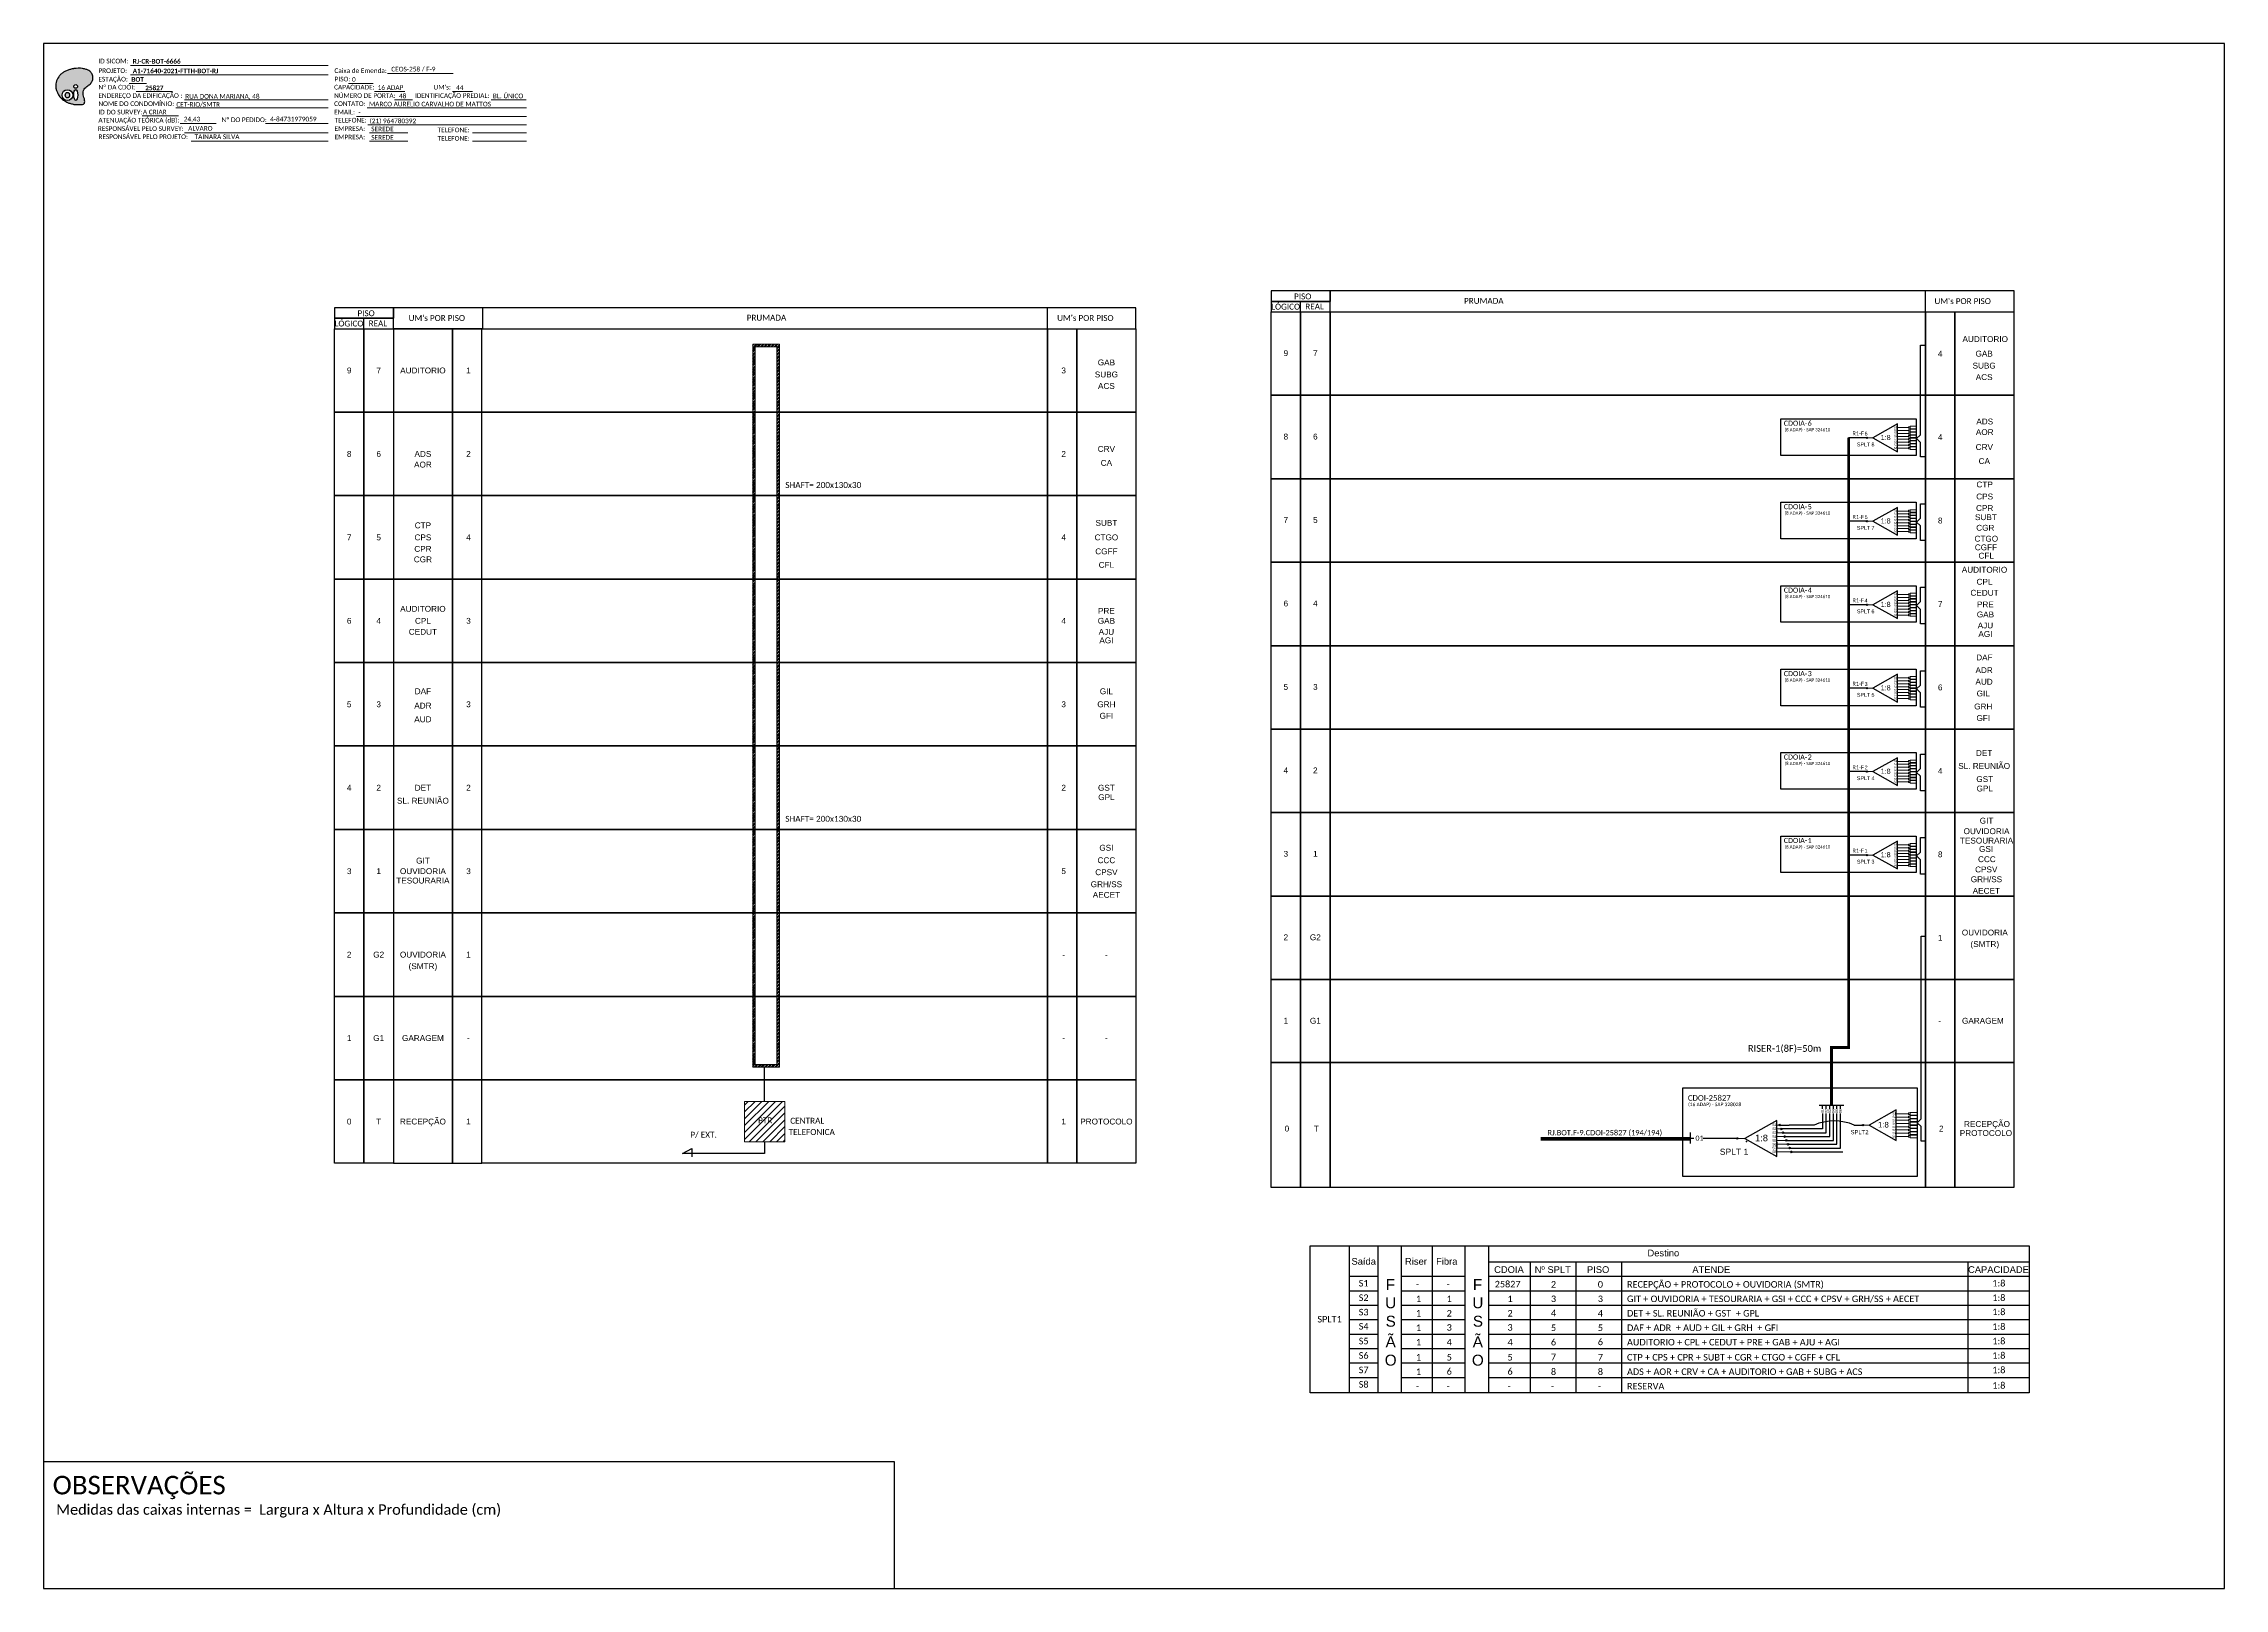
# Model space of a CAD drawing. Extents: x 848 to 2600, y 705 to 1299.
# Drawn here: x 1761 to 2600, y 705 to 1299 of the extents above; entities that cross this region are included whole.
import ezdxf
from ezdxf.enums import TextEntityAlignment as Align

# ---------------------------------------------------------------- set-up
doc = ezdxf.new("R2010")
doc.units = 0
doc.styles.add('ARIAL', font='arial.ttf')
doc.styles.get("Standard").update_dxf_attribs({"font": 'arial.ttf'})
doc.styles.add('WMF-Calibri0', font='calibri.ttf')
doc.styles.add('WMF-Calibri1', font='calibrib.ttf')
doc.linetypes.add('RESERVA', pattern='A,0.5,-0.15,["RESERVA",Standard,S=0.18,R=0,X=0,Y=-0.1],-1.3', length=1.95)

# ---------------------------------------------------------------- blocks, each defined once
blk = doc.blocks.new('SPLT_1-8_SC-APC')
at = {"color": 1, "lineweight": 0}
blk.add_lwpolyline([(-17.04, -7.55), (-19.26, -7.55)], dxfattribs=at)
at = {"color": 1}
blk.add_lwpolyline([(-7.37, -2.1), (-17.04, -7.55), (-7.37, -13), (-7.37, -2.1)], dxfattribs=at)
at = {"color": 3, "lineweight": 0}
for points in [[(-2.99, -3.51), (-7.37, -3.51)], [(-7.37, -4.66), (-2.99, -4.66)], [(-7.37, -5.82), (-2.99, -5.82)], [(-7.37, -6.97), (-2.99, -6.97)], [(-2.41, -3.02), (-2.41, -4)], [(-2.41, -3.02), (0, -3.02)], [(-2.41, -4), (0, -4)], [(-2.41, -4.17), (-2.41, -5.16)], [(-2.41, -4.17), (0, -4.17)], [(-2.41, -5.16), (0, -5.16)], [(-2.41, -5.32), (-2.41, -6.31)], [(-2.41, -5.32), (0, -5.32)], [(-2.41, -6.31), (0, -6.31)], [(-2.41, -6.48), (-2.41, -7.46)], [(-2.41, -6.48), (0, -6.48)], [(-2.41, -7.46), (0, -7.46)], [(-2.41, -7.63), (-2.41, -8.62)], [(-2.41, -7.63), (0, -7.63)], [(-7.37, -8.12), (-2.99, -8.12)], [(-7.37, -9.28), (-2.99, -9.28)], [(-7.37, -10.43), (-2.99, -10.43)], [(-7.37, -11.58), (-2.99, -11.58)], [(-2.41, -8.62), (0, -8.62)], [(-2.41, -8.78), (-2.41, -9.77)], [(-2.41, -8.78), (0, -8.78)], [(-2.41, -9.77), (0, -9.77)], [(-2.41, -9.94), (-2.41, -10.92)], [(-2.41, -9.94), (0, -9.94)], [(-2.41, -10.92), (0, -10.92)], [(-2.41, -11.09), (-2.41, -12.08)], [(-2.41, -11.09), (0, -11.09)], [(-2.41, -12.08), (0, -12.08)]]:
    blk.add_lwpolyline(points, dxfattribs=at)
for points in [[(-2.99, -3.22), (-2.41, -3.22), (-2.41, -3.8), (-2.99, -3.8)], [(-2.99, -4.38), (-2.41, -4.38), (-2.41, -4.95), (-2.99, -4.95)], [(-2.99, -5.53), (-2.41, -5.53), (-2.41, -6.1), (-2.99, -6.1)], [(-2.99, -6.68), (-2.41, -6.68), (-2.41, -7.26), (-2.99, -7.26)], [(-2.99, -7.84), (-2.41, -7.84), (-2.41, -8.41), (-2.99, -8.41)], [(-2.99, -8.99), (-2.41, -8.99), (-2.41, -9.56), (-2.99, -9.56)], [(-2.99, -10.14), (-2.41, -10.14), (-2.41, -10.72), (-2.99, -10.72)], [(-2.99, -11.3), (-2.41, -11.3), (-2.41, -11.87), (-2.99, -11.87)]]:
    blk.add_lwpolyline(points, close=True, dxfattribs=at)
at = {"color": 1, "style": 'ARIAL'}
for s, height, p in [('1:8', 2, (-13.91, -8.4)), ('S1', 0.75, (-8.74, -3.78)), ('S2', 0.75, (-8.74, -4.97)), ('S3', 0.75, (-8.74, -6.18)), ('S4', 0.75, (-8.74, -7.36)), ('S5', 0.75, (-8.74, -8.57)), ('S6', 0.75, (-8.74, -9.69)), ('S7', 0.75, (-8.74, -10.78)), ('S8', 0.75, (-8.74, -11.9))]:
    blk.add_text(s, height=height, dxfattribs=at).set_placement(p)
blk = doc.blocks.new('SPLT_1-8_DIV_DIR')
h = blk.add_hatch(color=3)
h.dxf.hatch_style = 1
edge = h.paths.add_edge_path()
edge.add_arc((12.77, 4.04), 0.242, 0, 360)
h = blk.add_hatch(color=3)
h.dxf.hatch_style = 1
edge = h.paths.add_edge_path()
edge.add_arc((13.27, 2.88), 0.242, 0, 360)
h = blk.add_hatch(color=3)
h.dxf.hatch_style = 1
edge = h.paths.add_edge_path()
edge.add_arc((13.77, 1.73), 0.242, 0, 360)
h = blk.add_hatch(color=3)
h.dxf.hatch_style = 1
edge = h.paths.add_edge_path()
edge.add_arc((14.27, 0.58), 0.242, 0, 360)
h = blk.add_hatch(color=3)
h.dxf.hatch_style = 1
edge = h.paths.add_edge_path()
edge.add_arc((14.77, -0.58), 0.242, 0, 360)
h = blk.add_hatch(color=3)
h.dxf.hatch_style = 1
edge = h.paths.add_edge_path()
edge.add_arc((15.27, -1.73), 0.242, 0, 360)
h = blk.add_hatch(color=3)
h.dxf.hatch_style = 1
edge = h.paths.add_edge_path()
edge.add_arc((15.77, -2.88), 0.242, 0, 360)
h = blk.add_hatch(color=3)
h.dxf.hatch_style = 1
edge = h.paths.add_edge_path()
edge.add_arc((16.27, -4.04), 0.242, 0, 360)
at = {"color": 1, "lineweight": 0}
blk.add_lwpolyline([(2.22, 0), (0, 0)], dxfattribs=at)
at = {"color": 1}
blk.add_lwpolyline([(11.89, 5.45), (2.22, 0), (11.89, -5.45), (11.89, 5.45)], dxfattribs=at)
at = {"color": 7, "lineweight": 0}
for points in [[(12.77, 4.04), (11.89, 4.04)], [(11.89, 2.88), (13.27, 2.88)], [(11.89, 1.73), (13.77, 1.73)], [(11.89, 0.58), (14.27, 0.58)], [(11.89, -0.58), (14.77, -0.58)], [(11.89, -1.73), (15.27, -1.73)], [(11.89, -2.88), (15.77, -2.88)], [(11.89, -4.04), (16.27, -4.04)]]:
    blk.add_lwpolyline(points, dxfattribs=at)
at = {"color": 3}
for centre in [(12.77, 4.04), (13.27, 2.88), (13.77, 1.73), (14.27, 0.58), (14.77, -0.58), (15.27, -1.73), (15.77, -2.88), (16.27, -4.04)]:
    blk.add_circle(centre, 0.242, dxfattribs=at)
at = {"color": 1, "style": 'ARIAL'}
for s, height, p in [('1:8', 2, (5.35, -0.85)), ('S1', 0.75, (10.52, 3.77)), ('S2', 0.75, (10.52, 2.58)), ('S3', 0.75, (10.52, 1.37)), ('S4', 0.75, (10.52, 0.19)), ('S5', 0.75, (10.52, -1.02)), ('S6', 0.75, (10.52, -2.14)), ('S7', 0.75, (10.52, -3.24)), ('S8', 0.75, (10.52, -4.36))]:
    blk.add_text(s, height=height, dxfattribs=at).set_placement(p)
blk = doc.blocks.new('OI')
h = blk.add_hatch(color=40)
edge = h.paths.add_edge_path()
edge.add_spline(control_points=[(4.35, -0.67), (3.92, -0.99), (3.26, -1.5), (2.81, -2.59), (2.9, -3.5), (3.06, -4.27), (3.31, -4.85), (3.37, -5.39), (3.4, -5.88), (3.2, -6.4), (2.54, -6.61), (1.65, -6.63), (0.55, -6.67), (-0.56, -6.42), (-1.61, -6.14), (-2.77, -5.61), (-3.92, -4.77), (-4.89, -3.7), (-5.34, -2.65), (-5.6, -1.94), (-5.85, -0.96), (-5.71, 0.47), (-5.1, 2.02), (-4.14, 3.02), (-3.3, 3.61), (-2.37, 4.16), (-1.36, 4.44), (-0.56, 4.7), (0.79, 4.85), (2.24, 4.97), (3.79, 4.57), (4.67, 4.21), (5.44, 3.65), (5.76, 2.99), (6.03, 2.21), (6.01, 1.46), (5.72, 0.64), (5.31, 0.08), (4.88, -0.38), (4.51, -0.55), (4.35, -0.67)], knot_values=[0, 0, 0, 0, 1.60434, 2.417191, 3.427595, 4.282808, 4.776746, 5.304182, 5.888771, 6.258406, 6.858137, 7.79129, 8.986195, 10.124242, 11.187857, 12.242908, 13.953784, 15.414161, 16.515391, 17.349188, 17.675853, 19.552021, 21.515531, 22.568638, 23.63245, 24.621084, 25.782718, 26.745347, 27.142653, 29.870543, 31.004649, 31.921532, 32.709589, 33.801391, 34.042471, 35.192333, 35.971461, 36.628871, 37.254359, 37.836911, 37.836911, 37.836911, 37.836911], degree=3, periodic=0)
h.paths.add_polyline_path([(1.13, -0.87, -1), (-0.04, -0.87, -1)], flags=16)
edge = h.paths.add_edge_path(flags=16)
edge.add_ellipse((0.56, -3.59), major_axis=(-0.02, 1.71), ratio=0.361305, start_angle=0, end_angle=360)
h.paths.add_polyline_path([(-0.36, -3.62, -1), (-3.8, -3.62, -1)], flags=16)
edge = h.paths.add_edge_path(flags=0)
edge.add_ellipse((-2.08, -3.62), major_axis=(0, 0.885), ratio=0.758294, start_angle=0, end_angle=360)
at = {"color": 40}
for centre, radius in [((-2.08, -3.62), 1.72), ((0.54, -0.87), 0.587)]:
    blk.add_circle(centre, radius, dxfattribs=at)
blk.add_ellipse((-2.08, -3.62), major_axis=(0, 0.885), ratio=0.758294, start_param=-3.141592653589792, end_param=3.141592653589792, dxfattribs=at)
blk.add_ellipse((0.56, -3.59), major_axis=(-0.02, 1.71), ratio=0.361305, dxfattribs=at)
at = {"color": 40, "start_tangent": (-0.800898, -0.598801), "end_tangent": (-0.800898, -0.598801)}
blk.add_spline([(4.35, -0.67), (3.2, -1.78), (2.9, -2.54), (2.92, -3.55), (3.12, -4.38), (3.28, -4.85), (3.37, -5.37), (3.35, -5.95), (3.2, -6.29), (2.66, -6.55), (1.73, -6.63), (0.54, -6.62), (-0.58, -6.41), (-1.6, -6.11), (-2.56, -5.67), (-3.95, -4.67), (-4.89, -3.56), (-5.37, -2.56), (-5.64, -1.78), (-5.72, -1.46), (-5.63, 0.42), (-4.84, 2.22), (-4.13, 2.99), (-3.27, 3.62), (-2.4, 4.09), (-1.3, 4.47), (-0.37, 4.72), (0.02, 4.77), (2.75, 4.8), (3.85, 4.53), (4.69, 4.16), (5.31, 3.68), (5.85, 2.73), (5.93, 2.5), (5.94, 1.35), (5.67, 0.62), (5.29, 0.08), (4.84, -0.36), (4.35, -0.67)], degree=3, dxfattribs=at)

msp = doc.modelspace()

# ---------------------------------------------------------------- hatches: boundary and pattern name
h = msp.add_hatch()
h.set_pattern_fill('ANSI32', color=3, scale=0.098)
h.set_pattern_definition([(45, (-5452.6293, 3206.8545), (-0.66004882, 0.66004882), []), (45, (-5452.1892, 3206.8545), (-0.66004882, 0.66004882), [])])
h.paths.add_polyline_path([(2033.92, 1183.44), (2044.21, 1183.44), (2044.21, 905.46), (2033.92, 905.46)])
h.paths.add_polyline_path([(2034.9, 1182.46), (2043.23, 1182.46), (2043.23, 906.44), (2034.9, 906.44)], flags=16)
h = msp.add_hatch(color=3)
h.dxf.hatch_style = 1
edge = h.paths.add_edge_path()
edge.add_arc((2462.42, 1147.44), 0.251, 0, 360)
h = msp.add_hatch(color=3)
h.dxf.hatch_style = 1
edge = h.paths.add_edge_path()
edge.add_arc((2462.42, 1115.35), 0.251, 0, 360)
h = msp.add_hatch(color=3)
h.dxf.hatch_style = 1
edge = h.paths.add_edge_path()
edge.add_arc((2462.42, 1083.26), 0.251, 0, 360)
h = msp.add_hatch(color=3)
h.dxf.hatch_style = 1
edge = h.paths.add_edge_path()
edge.add_arc((2462.42, 1051.17), 0.251, 0, 360)
h = msp.add_hatch(color=3)
h.dxf.hatch_style = 1
edge = h.paths.add_edge_path()
edge.add_arc((2462.42, 1019.08), 0.251, 0, 360)
h = msp.add_hatch(color=3)
h.dxf.hatch_style = 1
edge = h.paths.add_edge_path()
edge.add_arc((2462.42, 986.99), 0.251, 0, 360)
h = msp.add_hatch()
h.set_pattern_fill('ANSI31', color=1, scale=0.588)
h.set_pattern_definition([(45, (1421.0554, 3510.1157), (-1.3200976, 1.3200976), [])])
h.paths.add_polyline_path([(2046.25, 892.28), (2030.77, 892.28), (2030.77, 876.79), (2046.25, 876.79)])
h.paths.add_polyline_path([(2035.4, 883.29), (2042.07, 883.29), (2042.07, 886.7), (2035.4, 886.7)], flags=24)
h = msp.add_hatch(color=3)
h.dxf.hatch_style = 1
edge = h.paths.add_edge_path()
edge.add_arc((2460.82, 883.17), 0.276, 0, 360)
h = msp.add_hatch(color=3)
h.dxf.hatch_style = 1
edge = h.paths.add_edge_path()
edge.add_arc((2412.47, 878.02), 0.276, 0, 360)

# ---------------------------------------------------------------- linework, layer by layer
at = {"color": 3}
msp.add_line((2428.81, 883.17), (2432.47, 883.17), dxfattribs=at)
at = {"color": 7}
for p, q in [((2248.31, 836.78), (2524.69, 836.78)), ((2248.31, 780.2), (2248.31, 836.78)), ((2263.24, 836.78), (2263.24, 780.2)), ((2274.27, 836.78), (2274.27, 780.2)), ((2283.34, 780.2), (2283.34, 836.78)), ((2295.17, 836.78), (2295.17, 780.2)), ((2307.79, 836.78), (2307.79, 780.2)), ((2316.86, 836.78), (2316.86, 780.2)), ((2316.86, 830.61), (2524.69, 830.61)), ((2332.83, 830.61), (2332.83, 780.2)), ((2350.43, 830.61), (2350.43, 780.2)), ((2368, 830.61), (2368, 780.2)), ((2501.18, 830.61), (2501.18, 780.2)), ((2524.69, 836.78), (2524.69, 780.2)), ((2263.24, 825.05), (2274.27, 825.05)), ((2283.34, 825.05), (2307.79, 825.05)), ((2316.86, 825.05), (2524.69, 825.05)), ((2263.24, 819.49), (2274.27, 819.49)), ((2263.24, 813.94), (2274.27, 813.94)), ((2283.34, 819.49), (2307.79, 819.49)), ((2283.34, 813.94), (2307.79, 813.94)), ((2316.86, 819.49), (2524.69, 819.49)), ((2316.86, 813.94), (2524.69, 813.94)), ((2263.24, 808.38), (2274.27, 808.38)), ((2283.34, 808.38), (2307.79, 808.38)), ((2316.86, 808.38), (2524.69, 808.38)), ((2263.24, 802.83), (2274.27, 802.83)), ((2263.24, 797.27), (2274.27, 797.27)), ((2283.34, 802.83), (2307.79, 802.83)), ((2283.34, 797.27), (2307.79, 797.27)), ((2316.86, 802.83), (2524.69, 802.83)), ((2316.86, 797.27), (2524.69, 797.27)), ((2263.24, 791.72), (2274.27, 791.72)), ((2283.34, 791.72), (2307.79, 791.72)), ((2316.86, 791.72), (2524.69, 791.72)), ((2524.69, 780.2), (2248.31, 780.2)), ((2263.24, 786.16), (2274.27, 786.16)), ((2283.34, 786.16), (2307.79, 786.16)), ((2316.86, 786.16), (2524.69, 786.16))]:
    msp.add_line(p, q, dxfattribs=at)
for points in [[(1761.25, 705.02), (2599.81, 705.02), (2599.81, 1299.02), (1761.25, 1299.02), (1761.25, 705.02)], [(2244.59, 1195.87), (2244.59, 1199.9)], [(2255.93, 1195.87), (2518.93, 1195.87), (2518.93, 1203.93), (2255.93, 1203.93), (2255.93, 1203.93), (2255.93, 1199.9)], [(2484.87, 1195.87), (2484.87, 1203.93)], [(1884.42, 1189.38), (1884.42, 1193.41)], [(1895.76, 1189.38), (2181.26, 1189.38), (2181.26, 1197.44), (1895.76, 1197.44), (1895.76, 1197.44), (1895.76, 1193.41)], [(1930.11, 1189.38), (1930.11, 1197.44)], [(2147.22, 1189.38), (2147.22, 1197.44)], [(2427.74, 881.14), (2427.74, 880.27)]]:
    msp.add_lwpolyline(points)
at = {"color": 7, "lineweight": 0}
for points in [[(1794.2, 1283.7), (1800.75, 1283.7)], [(1794.72, 1290.67), (1870.69, 1290.67)], [(1794.72, 1286.98), (1870.69, 1286.98)], [(1878.49, 1283.75), (1887.97, 1283.75)], [(1893.53, 1287.47), (1918.67, 1287.47)], [(1796.87, 1280.63), (1810.81, 1280.63)], [(1815.44, 1277.4), (1870.69, 1277.4)], [(1888.54, 1280.63), (1900.16, 1280.63)], [(1896.12, 1277.4), (1903.07, 1277.4)], [(1918.48, 1280.63), (1926.14, 1280.63)], [(1933.3, 1277.4), (1946.85, 1277.4)], [(1799.19, 1271.22), (1813.13, 1271.22)], [(1812.03, 1274.28), (1870.69, 1274.28)], [(1813.72, 1268.25), (1827.66, 1268.25)], [(1846.56, 1268.26), (1870.71, 1268.26)], [(1881.61, 1271.05), (1946.88, 1271.05)], [(1885.65, 1274.28), (1946.88, 1274.28)], [(1885.9, 1267.81), (1946.88, 1267.81)], [(1815.44, 1264.7), (1870.69, 1264.7)], [(1817.93, 1261.46), (1870.69, 1261.46)], [(1886.51, 1264.7), (1901.31, 1264.7)], [(1886.51, 1261.46), (1901.31, 1261.46)], [(1926.11, 1264.7), (1946.88, 1264.7)], [(1926.11, 1261.46), (1946.88, 1261.46)]]:
    msp.add_lwpolyline(points, dxfattribs=at)
for points in [[(2233.25, 1199.9), (2255.93, 1199.9), (2255.93, 1203.93), (2233.25, 1203.93)], [(2233.25, 1195.87), (2255.93, 1195.87), (2255.93, 1199.9), (2233.25, 1199.9)], [(1873.08, 1193.41), (1895.76, 1193.41), (1895.76, 1197.44), (1873.08, 1197.44)], [(1873.08, 1189.38), (1895.76, 1189.38), (1895.76, 1193.41), (1873.08, 1193.41)], [(1873.08, 1189.38), (1884.42, 1189.38), (1884.42, 1157.29), (1873.08, 1157.29)], [(1884.42, 1189.38), (1895.76, 1189.38), (1895.76, 1157.29), (1884.42, 1157.29)], [(1918.44, 1189.38), (1895.76, 1189.38), (1895.76, 1157.29), (1918.44, 1157.29)], [(1929.78, 1189.38), (1918.44, 1189.38), (1918.44, 1157.29), (1929.78, 1157.29)], [(1929.78, 1189.38), (2147.24, 1189.38), (2147.24, 1157.29), (1929.78, 1157.29)], [(2147.24, 1189.38), (2158.58, 1189.38), (2158.58, 1157.29), (2147.24, 1157.29)], [(2158.58, 1189.38), (2181.26, 1189.38), (2181.26, 1157.29), (2158.58, 1157.29)], [(1873.08, 1157.29), (1884.42, 1157.29), (1884.42, 1125.21), (1873.08, 1125.21)], [(1884.42, 1157.29), (1895.76, 1157.29), (1895.76, 1125.21), (1884.42, 1125.21)], [(1918.44, 1157.29), (1895.76, 1157.29), (1895.76, 1125.21), (1918.44, 1125.21)], [(1929.78, 1157.29), (1918.44, 1157.29), (1918.44, 1125.21), (1929.78, 1125.21)], [(1929.78, 1157.29), (2147.24, 1157.29), (2147.24, 1125.21), (1929.78, 1125.21)], [(2147.24, 1157.29), (2158.58, 1157.29), (2158.58, 1125.21), (2147.24, 1125.21)], [(2158.58, 1157.29), (2181.26, 1157.29), (2181.26, 1125.21), (2158.58, 1125.21)], [(1873.08, 1125.21), (1884.42, 1125.21), (1884.42, 1093.12), (1873.08, 1093.12)], [(1884.42, 1125.21), (1895.76, 1125.21), (1895.76, 1093.12), (1884.42, 1093.12)], [(1918.44, 1125.21), (1895.76, 1125.21), (1895.76, 1093.12), (1918.44, 1093.12)], [(1929.78, 1125.21), (1918.44, 1125.21), (1918.44, 1093.12), (1929.78, 1093.12)], [(1929.78, 1125.21), (2147.24, 1125.21), (2147.24, 1093.12), (1929.78, 1093.12)], [(2147.24, 1125.21), (2158.58, 1125.21), (2158.58, 1093.12), (2147.24, 1093.12)], [(2158.58, 1125.21), (2181.26, 1125.21), (2181.26, 1093.12), (2158.58, 1093.12)], [(1873.08, 1093.12), (1884.42, 1093.12), (1884.42, 1061.03), (1873.08, 1061.03)], [(1884.42, 1093.12), (1895.76, 1093.12), (1895.76, 1061.03), (1884.42, 1061.03)], [(1918.44, 1093.12), (1895.76, 1093.12), (1895.76, 1061.03), (1918.44, 1061.03)], [(1929.78, 1093.12), (1918.44, 1093.12), (1918.44, 1061.03), (1929.78, 1061.03)], [(1929.78, 1093.12), (2147.24, 1093.12), (2147.24, 1061.03), (1929.78, 1061.03)], [(2147.24, 1093.12), (2158.58, 1093.12), (2158.58, 1061.03), (2147.24, 1061.03)], [(2158.58, 1093.12), (2181.26, 1093.12), (2181.26, 1061.03), (2158.58, 1061.03)], [(1873.08, 1061.03), (1884.42, 1061.03), (1884.42, 1028.94), (1873.08, 1028.94)], [(1884.42, 1061.03), (1895.76, 1061.03), (1895.76, 1028.94), (1884.42, 1028.94)], [(1918.44, 1061.03), (1895.76, 1061.03), (1895.76, 1028.94), (1918.44, 1028.94)], [(1929.78, 1061.03), (1918.44, 1061.03), (1918.44, 1028.94), (1929.78, 1028.94)], [(1929.78, 1061.03), (2147.24, 1061.03), (2147.24, 1028.94), (1929.78, 1028.94)], [(2147.24, 1061.03), (2158.58, 1061.03), (2158.58, 1028.94), (2147.24, 1028.94)], [(2158.58, 1061.03), (2181.26, 1061.03), (2181.26, 1028.94), (2158.58, 1028.94)], [(1873.08, 1028.94), (1884.42, 1028.94), (1884.42, 996.85), (1873.08, 996.85)], [(1884.42, 1028.94), (1895.76, 1028.94), (1895.76, 996.85), (1884.42, 996.85)], [(1918.44, 1028.94), (1895.76, 1028.94), (1895.76, 996.85), (1918.44, 996.85)], [(1929.78, 1028.94), (1918.44, 1028.94), (1918.44, 996.85), (1929.78, 996.85)], [(1929.78, 1028.94), (2147.24, 1028.94), (2147.24, 996.85), (1929.78, 996.85)], [(2147.24, 1028.94), (2158.58, 1028.94), (2158.58, 996.85), (2147.24, 996.85)], [(2158.58, 1028.94), (2181.26, 1028.94), (2181.26, 996.85), (2158.58, 996.85)], [(1873.08, 996.85), (1884.42, 996.85), (1884.42, 964.76), (1873.08, 964.76)], [(1884.42, 996.85), (1895.76, 996.85), (1895.76, 964.76), (1884.42, 964.76)], [(1918.44, 996.85), (1895.76, 996.85), (1895.76, 964.76), (1918.44, 964.76)], [(1929.78, 996.85), (1918.44, 996.85), (1918.44, 964.76), (1929.78, 964.76)], [(1929.78, 996.85), (2147.24, 996.85), (2147.24, 964.76), (1929.78, 964.76)], [(2147.24, 996.85), (2158.58, 996.85), (2158.58, 964.76), (2147.24, 964.76)], [(2158.58, 996.85), (2181.26, 996.85), (2181.26, 964.76), (2158.58, 964.76)], [(1873.08, 964.76), (1884.42, 964.76), (1884.42, 932.67), (1873.08, 932.67)], [(1884.42, 964.76), (1895.76, 964.76), (1895.76, 932.67), (1884.42, 932.67)], [(1918.44, 964.76), (1895.76, 964.76), (1895.76, 932.67), (1918.44, 932.67)], [(1929.78, 964.76), (1918.44, 964.76), (1918.44, 932.67), (1929.78, 932.67)], [(1929.78, 964.76), (2147.24, 964.76), (2147.24, 932.67), (1929.78, 932.67)], [(2147.24, 964.76), (2158.58, 964.76), (2158.58, 932.67), (2147.24, 932.67)], [(2158.58, 964.76), (2181.26, 964.76), (2181.26, 932.67), (2158.58, 932.67)], [(1873.08, 932.67), (1884.42, 932.67), (1884.42, 900.58), (1873.08, 900.58)], [(1884.42, 932.67), (1895.76, 932.67), (1895.76, 900.58), (1884.42, 900.58)], [(1918.44, 932.67), (1895.76, 932.67), (1895.76, 900.58), (1918.44, 900.58)], [(1929.78, 932.67), (1918.44, 932.67), (1918.44, 900.58), (1929.78, 900.58)], [(1929.78, 932.67), (2147.24, 932.67), (2147.24, 900.58), (1929.78, 900.58)], [(2147.24, 932.67), (2158.58, 932.67), (2158.58, 900.58), (2147.24, 900.58)], [(2158.58, 932.67), (2181.26, 932.67), (2181.26, 900.58), (2158.58, 900.58)], [(1873.08, 900.58), (1884.42, 900.58), (1884.42, 868.49), (1873.08, 868.49)], [(1884.42, 900.58), (1895.76, 900.58), (1895.76, 868.49), (1884.42, 868.49)], [(1918.44, 900.58), (1895.76, 900.58), (1895.76, 868.49), (1918.44, 868.49)], [(1929.78, 900.58), (1918.44, 900.58), (1918.44, 868.49), (1929.78, 868.49)], [(1929.78, 900.58), (2147.24, 900.58), (2147.24, 868.49), (1929.78, 868.49)], [(2147.24, 900.58), (2158.58, 900.58), (2158.58, 868.49), (2147.24, 868.49)], [(2158.58, 900.58), (2181.26, 900.58), (2181.26, 868.49), (2158.58, 868.49)]]:
    msp.add_lwpolyline(points, close=True)
at = {"color": 7}
for points in [[(2233.25, 1195.87), (2244.59, 1195.87), (2244.59, 1163.78), (2233.25, 1163.78)], [(2244.59, 1195.87), (2255.93, 1195.87), (2255.93, 1163.78), (2244.59, 1163.78)], [(2255.93, 1195.87), (2484.87, 1195.87), (2484.87, 1163.78), (2255.93, 1163.78)], [(2484.87, 1195.87), (2496.22, 1195.87), (2496.22, 1163.78), (2484.87, 1163.78)], [(2496.22, 1195.87), (2518.9, 1195.87), (2518.9, 1163.78), (2496.22, 1163.78)], [(2233.25, 1163.78), (2244.59, 1163.78), (2244.59, 1131.69), (2233.25, 1131.69)], [(2244.59, 1163.78), (2255.93, 1163.78), (2255.93, 1131.69), (2244.59, 1131.69)], [(2255.93, 1163.78), (2484.87, 1163.78), (2484.87, 1131.69), (2255.93, 1131.69)], [(2484.87, 1163.78), (2496.22, 1163.78), (2496.22, 1131.69), (2484.87, 1131.69)], [(2496.22, 1163.78), (2518.9, 1163.78), (2518.9, 1131.69), (2496.22, 1131.69)], [(2233.25, 1131.69), (2244.59, 1131.69), (2244.59, 1099.6), (2233.25, 1099.6)], [(2244.59, 1131.69), (2255.93, 1131.69), (2255.93, 1099.6), (2244.59, 1099.6)], [(2255.93, 1131.69), (2484.87, 1131.69), (2484.87, 1099.6), (2255.93, 1099.6)], [(2484.87, 1131.69), (2496.22, 1131.69), (2496.22, 1099.6), (2484.87, 1099.6)], [(2496.22, 1131.69), (2518.9, 1131.69), (2518.9, 1099.6), (2496.22, 1099.6)], [(2233.25, 1099.6), (2244.59, 1099.6), (2244.59, 1067.51), (2233.25, 1067.51)], [(2244.59, 1099.6), (2255.93, 1099.6), (2255.93, 1067.51), (2244.59, 1067.51)], [(2255.93, 1099.6), (2484.87, 1099.6), (2484.87, 1067.51), (2255.93, 1067.51)], [(2484.87, 1099.6), (2496.22, 1099.6), (2496.22, 1067.51), (2484.87, 1067.51)], [(2496.22, 1099.6), (2518.9, 1099.6), (2518.9, 1067.51), (2496.22, 1067.51)], [(2233.25, 1067.51), (2244.59, 1067.51), (2244.59, 1035.42), (2233.25, 1035.42)], [(2244.59, 1067.51), (2255.93, 1067.51), (2255.93, 1035.42), (2244.59, 1035.42)], [(2255.93, 1067.51), (2484.87, 1067.51), (2484.87, 1035.42), (2255.93, 1035.42)], [(2484.87, 1067.51), (2496.22, 1067.51), (2496.22, 1035.42), (2484.87, 1035.42)], [(2496.22, 1067.51), (2518.9, 1067.51), (2518.9, 1035.42), (2496.22, 1035.42)], [(2233.25, 1035.42), (2244.59, 1035.42), (2244.59, 1003.33), (2233.25, 1003.33)], [(2244.59, 1035.42), (2255.93, 1035.42), (2255.93, 1003.33), (2244.59, 1003.33)], [(2255.93, 1035.42), (2484.87, 1035.42), (2484.87, 1003.33), (2255.93, 1003.33)], [(2484.87, 1035.42), (2496.22, 1035.42), (2496.22, 1003.33), (2484.87, 1003.33)], [(2496.22, 1035.42), (2518.9, 1035.42), (2518.9, 1003.33), (2496.22, 1003.33)], [(2233.25, 1003.33), (2244.59, 1003.33), (2244.59, 971.24), (2233.25, 971.24)], [(2244.59, 1003.33), (2255.93, 1003.33), (2255.93, 971.24), (2244.59, 971.24)], [(2255.93, 1003.33), (2484.87, 1003.33), (2484.87, 971.24), (2255.93, 971.24)], [(2484.87, 1003.33), (2496.22, 1003.33), (2496.22, 971.24), (2484.87, 971.24)], [(2496.22, 1003.33), (2518.9, 1003.33), (2518.9, 971.24), (2496.22, 971.24)], [(2233.25, 971.24), (2244.59, 971.24), (2244.59, 939.15), (2233.25, 939.15)], [(2244.59, 971.24), (2255.93, 971.24), (2255.93, 939.15), (2244.59, 939.15)], [(2255.93, 971.24), (2484.87, 971.24), (2484.87, 939.15), (2255.93, 939.15)], [(2484.87, 971.24), (2496.22, 971.24), (2496.22, 939.15), (2484.87, 939.15)], [(2496.22, 971.24), (2518.9, 971.24), (2518.9, 939.15), (2496.22, 939.15)], [(2233.25, 939.15), (2244.59, 939.15), (2244.59, 907.25), (2233.25, 907.25)], [(2244.59, 939.15), (2255.93, 939.15), (2255.93, 907.25), (2244.59, 907.25)], [(2255.93, 939.15), (2484.87, 939.15), (2484.87, 907.25), (2255.93, 907.25)], [(2484.87, 939.15), (2496.22, 939.15), (2496.22, 907.25), (2484.87, 907.25)], [(2496.22, 939.15), (2518.9, 939.15), (2518.9, 907.25), (2496.22, 907.25)], [(2233.25, 907.25), (2244.59, 907.25), (2244.59, 859.12), (2233.25, 859.12)], [(2244.59, 907.25), (2255.93, 907.25), (2255.93, 859.12), (2244.59, 859.12)], [(2255.93, 907.25), (2484.87, 907.25), (2484.87, 859.12), (2255.93, 859.12)], [(2484.87, 907.25), (2496.22, 907.25), (2496.22, 859.12), (2484.87, 859.12)], [(2496.22, 907.25), (2518.9, 907.25), (2518.9, 859.12), (2496.22, 859.12)]]:
    msp.add_lwpolyline(points, close=True, dxfattribs=at)
at = {"color": 2, "lineweight": 0}
for points in [[(2033.92, 1183.44), (2044.21, 1183.44), (2044.21, 905.46), (2033.92, 905.46)], [(2034.9, 1182.46), (2043.23, 1182.46), (2043.23, 906.44), (2034.9, 906.44)]]:
    msp.add_lwpolyline(points, close=True, dxfattribs=at)
at = {"color": 3}
for points in [[(2484.87, 1140.11), (2482.97, 1140.11), (2482.97, 1145.66), (2481.44, 1147.14), (2482.97, 1148.62), (2482.97, 1183.02), (2484.87, 1183.02)], [(2484.87, 1108.02), (2482.97, 1108.02), (2482.97, 1113.57), (2481.44, 1115.05), (2482.97, 1116.53), (2482.97, 1122.06), (2484.87, 1122.06)], [(2484.87, 1075.94), (2482.97, 1075.94), (2482.97, 1081.48), (2481.44, 1082.96), (2482.97, 1084.44), (2482.97, 1089.97), (2484.87, 1089.97)], [(2484.87, 1043.85), (2482.97, 1043.85), (2482.97, 1049.4), (2481.44, 1050.87), (2482.97, 1052.35), (2482.97, 1057.88), (2484.87, 1057.88)], [(2484.87, 1011.76), (2482.97, 1011.76), (2482.97, 1017.31), (2481.44, 1018.78), (2482.97, 1020.26), (2482.97, 1025.79), (2484.87, 1025.79)], [(2484.87, 979.67), (2482.97, 979.67), (2482.97, 985.22), (2481.44, 986.7), (2482.97, 988.17), (2482.97, 993.7), (2484.87, 993.7)], [(2484.88, 877.04), (2483.26, 877.04), (2483.26, 882.59), (2481.72, 884.07), (2483.26, 885.55), (2483.26, 955.8), (2484.87, 955.8)], [(2038.51, 892.28), (2038.51, 905.46)], [(2442.01, 883.17), (2432.47, 883.17)], [(2457.48, 883.17), (2460.82, 883.17)], [(2038.51, 876.79), (2038.51, 872.3), (2006.86, 872.3), (2010.46, 874.22), (2010.46, 870.97)], [(2395.82, 878.02), (2394.5, 878.02)], [(2412.47, 878.02), (2399.41, 878.02)]]:
    msp.add_lwpolyline(points, dxfattribs=at)
at = {"color": 1}
for points in [[(2429.26, 1154.74), (2481.33, 1154.74), (2481.33, 1140.7), (2429.26, 1140.7)], [(2429.26, 1122.65), (2481.33, 1122.65), (2481.33, 1108.61), (2429.26, 1108.61)], [(2429.26, 1090.56), (2481.33, 1090.56), (2481.33, 1076.53), (2429.26, 1076.53)], [(2429.26, 1058.47), (2481.33, 1058.47), (2481.33, 1044.44), (2429.26, 1044.44)], [(2429.26, 1026.38), (2481.33, 1026.38), (2481.33, 1012.35), (2429.26, 1012.35)], [(2429.26, 994.29), (2481.33, 994.29), (2481.33, 980.26), (2429.26, 980.26)], [(2481.72, 863.42), (2391.54, 863.42), (2391.54, 897.45), (2481.72, 897.45)]]:
    msp.add_lwpolyline(points, close=True, dxfattribs=at)
at = {"color": 5, "const_width": 1.08}
msp.add_lwpolyline([(2448.76, 890.86), (2448.76, 912.98), (2455.31, 912.98), (2455.31, 1147.44)], dxfattribs=at)
at = {"color": 5}
for points in [[(2462.42, 1147.44), (2455.31, 1147.44)], [(2462.42, 1115.35), (2455.31, 1115.35)], [(2462.42, 1083.26), (2455.31, 1083.26)], [(2462.42, 1051.17), (2455.31, 1051.17)], [(2462.42, 1019.08), (2455.31, 1019.08)], [(2462.42, 986.99), (2455.31, 986.99)], [(2443.98, 890.86), (2453.51, 890.86)], [(2445.32, 889.38), (2445.32, 890.86)], [(2446.72, 889.38), (2446.72, 890.86)], [(2448.05, 889.38), (2448.05, 890.86)], [(2449.47, 889.38), (2449.47, 890.86)], [(2450.78, 889.38), (2450.78, 890.86)], [(2452.18, 889.38), (2452.18, 890.86)], [(2428.5, 883.21), (2428.5, 883.21)], [(2445.32, 887.57), (2445.32, 881.7), (2429.44, 881.7)], [(2430.08, 880.23), (2446.72, 880.23), (2446.72, 887.57)], [(2430.72, 878.76), (2448.05, 878.76), (2448.05, 887.57)], [(2431.35, 877.29), (2449.47, 877.29), (2449.47, 887.57)], [(2431.99, 875.82), (2450.78, 875.82), (2450.78, 887.57)], [(2432.63, 874.35), (2452.18, 874.35), (2452.18, 887.57)]]:
    msp.add_lwpolyline(points, dxfattribs=at)
at = {"color": 1, "lineweight": 0}
msp.add_lwpolyline([(2030.77, 892.28), (2046.25, 892.28), (2046.25, 876.79), (2030.77, 876.79)], close=True, dxfattribs=at)
at = {"color": 1, "const_width": 1.33}
msp.add_lwpolyline([(2336.95, 877.89), (2394.5, 877.88)], dxfattribs=at)
at = {"color": 1}
for points in [[(2394.5, 876.06), (2394.5, 880.34)], [(2427.74, 876.59), (2427.74, 874.56)]]:
    msp.add_lwpolyline(points, dxfattribs=at)
at = {"color": 8, "linetype": 'RESERVA', "ltscale": 4}
msp.add_lwpolyline([(2433.26, 872.88), (2453.16, 872.88)], dxfattribs=at)
at = {"color": 7}
for points in [[(1761.32, 753.78), (2088.28, 753.78)], [(2088.28, 753.78), (2088.28, 705.02)]]:
    msp.add_lwpolyline(points, dxfattribs=at)
at = {"color": 3}
for centre, radius in [((2462.42, 1147.44), 0.251), ((2462.42, 1115.35), 0.251), ((2462.42, 1083.26), 0.251), ((2462.42, 1051.17), 0.251), ((2462.42, 1019.08), 0.251), ((2462.42, 986.99), 0.251), ((2460.82, 883.17), 0.276), ((2412.47, 878.02), 0.276)]:
    msp.add_circle(centre, radius, dxfattribs=at)
msp.add_arc((2449.75, 864.98), 19.77, 66.96806, 113.03194, dxfattribs=at)
at = {"color": 7}
for p in [(2233.25, 1163.78), (2233.25, 1131.69), (2233.25, 1099.6), (2233.25, 1067.51), (2233.25, 1035.42), (2233.25, 1003.33), (2233.25, 971.24), (2233.25, 939.15), (2233.25, 907.25)]:
    msp.add_point(p, dxfattribs=at)
msp.add_point((2416.03, 876.86))

# ---------------------------------------------------------------- block references
at = {"color": 7, "xscale": 1.213923925163967, "yscale": 1.213923925163967, "zscale": 1.213923925163967, "rotation": 0.1532896023949059}
msp.add_blockref('OI', (1772.92, 1283.61), dxfattribs=at)
at = {"color": 3}
for p, xscale, yscale, zscale in [((2481.3, 1154.83), 0.9800000000000182, 0.9800000000000182, 0.9799999999999999), ((2481.3, 1122.74), 0.9800000000000182, 0.9800000000000182, 0.9799999999999999), ((2481.3, 1090.65), 0.9800000000000182, 0.9800000000000182, 0.9799999999999999), ((2481.3, 1058.56), 0.9800000000000182, 0.9800000000000182, 0.9799999999999999), ((2481.3, 1026.48), 0.9800000000000182, 0.9800000000000182, 0.9799999999999999), ((2481.3, 994.39), 0.9800000000000182, 0.9800000000000182, 0.9799999999999999), ((2481.58, 891.3), 1.077999999999975, 1.077999999999975, 1.078)]:
    msp.add_blockref('SPLT_1-8_SC-APC', p, dxfattribs=dict(at, xscale=xscale, yscale=yscale, zscale=zscale))
at = {"xscale": 1.273999999999887, "yscale": 1.274000000000001, "zscale": 1.274}
msp.add_blockref('SPLT_1-8_DIV_DIR', (2412.54, 878.02), dxfattribs=at)

# ---------------------------------------------------------------- texts
at = {"color": 7, "lineweight": 0, "style": 'WMF-Calibri0'}
for s, height, p in [('ID SICOM:', 1.793, (1782.32, 1291.42)), ('PROJETO:', 1.793, (1782.32, 1287.73)), ('ESTAÇÃO:', 1.793, (1782.32, 1284.45)), ('Nº DA CDOI:', 1.7927, (1782.32, 1281.38)), ('CAPACIDADE:', 1.7927, (1872.97, 1281.38)), ('Caixa de Emenda:', 1.7927, (1873.08, 1287.73)), ('PISO:', 1.793, (1873.15, 1284.49)), ("UM's:", 1.793, (1911.21, 1281.38)), ('ENDEREÇO DA EDIFICAÇÃO :', 1.7927, (1782.32, 1278.14)), ('NOME DO CONDOMÍNIO:', 1.7927, (1782.32, 1275.03)), ('CONTATO:', 1.793, (1872.97, 1275.03)), ('NÚMERO DE PORTA:', 1.7927, (1872.97, 1278.14)), ('IDENTIFICAÇÃO PREDIAL:', 1.7927, (1904.05, 1278.14)), ('RESPONSÁVEL PELO SURVEY:', 1.7927, (1782.08, 1265.44)), ('ATENUAÇÃO TEÓRICA (dB):', 1.7927, (1782.32, 1268.68)), ('ID DO SURVEY:', 1.7927, (1782.32, 1271.79)), ('Nº DO PEDIDO:', 1.7927, (1829.69, 1268.84)), ('EMAIL:', 1.793, (1872.97, 1271.79)), ('TELEFONE:', 1.793, (1873.15, 1268.68)), ('EMPRESA:', 1.793, (1873.15, 1265.44)), ('TELEFONE:', 1.793, (1912.75, 1264.94)), ('RESPONSÁVEL PELO PROJETO:', 1.7927, (1782.32, 1262.33)), ('EMPRESA:', 1.793, (1873.15, 1262.21)), ('TELEFONE:', 1.793, (1912.75, 1261.7))]:
    msp.add_text(s, height=height, dxfattribs=at).set_placement(p)
at = {"color": 7}
for s, height, style, p in [('RJ-CR-BOT-6666', 1.7927, 'WMF-Calibri1', (1795.52, 1291.32)), ('BOT', 1.793, 'WMF-Calibri1', (1795, 1284.35)), ('A1-71640-2021-FTTH-BOT-RJ', 1.7927, 'WMF-Calibri1', (1795.52, 1287.63)), ('0', 1.79, 'WMF-Calibri0', (1879.84, 1284.34)), ('16 ADAP', 1.793, 'WMF-Calibri0', (1889.71, 1281.25)), ('CEOS-258 / F-9', 1.7927, 'WMF-Calibri0', (1894.93, 1288.31)), ('44', 1.793, 'WMF-Calibri0', (1919.83, 1281.23)), ('CET-RIO/SMTR', 1.7927, 'WMF-Calibri0', (1812.29, 1274.74)), ('RUA DONA MARIANA, 48', 1.7927, 'WMF-Calibri0', (1815.7, 1277.86)), ('MARCO AURELIO CARVALHO DE MATTOS', 1.7927, 'WMF-Calibri0', (1886.36, 1274.88)), ('48', 1.793, 'WMF-Calibri0', (1897.9, 1278)), ('BL. ÚNICO', 1.793, 'WMF-Calibri0', (1934, 1278)), ('A CRIAR', 1.793, 'WMF-Calibri0', (1799.45, 1271.83)), ('24,43', 1.793, 'WMF-Calibri0', (1815.12, 1269.09)), ('ALVARO', 1.793, 'WMF-Calibri0', (1816.83, 1265.54)), ('4-84731979059', 1.7927, 'WMF-Calibri0', (1848.36, 1269.1)), ('-', 1.79, 'WMF-Calibri0', (1882.32, 1271.65)), ('(21) 964780392', 1.7927, 'WMF-Calibri0', (1886.6, 1268.41)), ('SEREDE', 1.793, 'WMF-Calibri0', (1887.21, 1265.3)), ('TAINARA SILVA', 1.7927, 'WMF-Calibri0', (1819.32, 1262.3)), ('SEREDE', 1.793, 'WMF-Calibri0', (1887.21, 1262.06)), ('SPLT 1', 2.352, 'ARIAL', (2405.79, 871.74)), ('-', 2.51, 'WMF-Calibri0', (2288.93, 820.67)), ('-', 2.51, 'WMF-Calibri0', (2300.77, 820.67)), ('25827', 2.51, 'WMF-Calibri0', (2319.25, 820.76)), ('2', 2.51, 'WMF-Calibri0', (2340.85, 820.67)), ('0', 2.51, 'WMF-Calibri0', (2358.89, 820.67)), ('RECEPÇÃO + PROTOCOLO + OUVIDORIA (SMTR)', 2.5098, 'WMF-Calibri0', (2370.11, 820.67)), ('1', 2.51, 'WMF-Calibri0', (2288.93, 815.11)), ('1', 2.51, 'WMF-Calibri0', (2300.77, 815.11)), ('1', 2.51, 'WMF-Calibri0', (2324.16, 815.11)), ('3', 2.51, 'WMF-Calibri0', (2340.85, 815.11)), ('3', 2.51, 'WMF-Calibri0', (2358.89, 815.11)), ('GIT + OUVIDORIA + TESOURARIA + GSI + CCC + CPSV + GRH/SS + AECET', 2.5098, 'WMF-Calibri0', (2370.11, 815.11)), ('1', 2.51, 'WMF-Calibri0', (2288.93, 809.55)), ('1', 2.51, 'WMF-Calibri0', (2288.93, 804)), ('2', 2.51, 'WMF-Calibri0', (2300.77, 809.55)), ('3', 2.51, 'WMF-Calibri0', (2300.77, 804.11)), ('2', 2.51, 'WMF-Calibri0', (2324.16, 809.55)), ('3', 2.51, 'WMF-Calibri0', (2324.16, 804.11)), ('4', 2.51, 'WMF-Calibri0', (2340.85, 809.66)), ('5', 2.51, 'WMF-Calibri0', (2340.85, 804)), ('4', 2.51, 'WMF-Calibri0', (2358.89, 809.55)), ('5', 2.51, 'WMF-Calibri0', (2358.89, 804)), ('DET + SL. REUNIÃO + GST  + GPL ', 2.5098, 'WMF-Calibri0', (2370.11, 809.55)), ('DAF + ADR  + AUD + GIL + GRH  + GFI', 2.5098, 'WMF-Calibri0', (2370.11, 804)), ('1', 2.51, 'WMF-Calibri0', (2288.93, 798.44)), ('4', 2.51, 'WMF-Calibri0', (2300.77, 798.44)), ('4', 2.51, 'WMF-Calibri0', (2324.16, 798.44)), ('6', 2.51, 'WMF-Calibri0', (2340.85, 798.44)), ('6', 2.51, 'WMF-Calibri0', (2358.89, 798.55)), ('AUDITORIO + CPL + CEDUT + PRE + GAB + AJU + AGI', 2.5098, 'WMF-Calibri0', (2370.11, 798.44)), ('1', 2.51, 'WMF-Calibri0', (2288.93, 792.64)), ('1', 2.51, 'WMF-Calibri0', (2288.93, 787.09)), ('5', 2.51, 'WMF-Calibri0', (2300.77, 792.64)), ('6', 2.51, 'WMF-Calibri0', (2300.77, 787.2)), ('5', 2.51, 'WMF-Calibri0', (2324.16, 792.64)), ('6', 2.51, 'WMF-Calibri0', (2324.16, 787.2)), ('8', 2.51, 'WMF-Calibri0', (2340.85, 787.09)), ('7', 2.51, 'WMF-Calibri0', (2340.85, 792.75)), ('8', 2.51, 'WMF-Calibri0', (2358.89, 787.09)), ('7', 2.51, 'WMF-Calibri0', (2358.89, 792.64)), ('ADS + AOR + CRV + CA + AUDITORIO + GAB + SUBG + ACS', 2.5098, 'WMF-Calibri0', (2370.11, 787.09)), ('CTP + CPS + CPR + SUBT + CGR + CTGO + CGFF + CFL', 2.5098, 'WMF-Calibri0', (2370.11, 792.64)), ('-', 2.51, 'WMF-Calibri0', (2288.93, 781.53)), ('-', 2.51, 'WMF-Calibri0', (2300.77, 781.53)), ('-', 2.51, 'WMF-Calibri0', (2324.16, 781.53)), ('-', 2.51, 'WMF-Calibri0', (2340.85, 781.53)), ('-', 2.51, 'WMF-Calibri0', (2358.89, 781.64)), ('RESERVA', 2.51, 'WMF-Calibri0', (2370.11, 781.53)), ('OBSERVAÇÕES', 7.1308, 'WMF-Calibri0', (1764.74, 741.17))]:
    msp.add_text(s, height=height, dxfattribs=dict(at, style=style)).set_placement(p)
for s, height, style, p in [('25827', 1.793, 'WMF-Calibri1', (1803.84, 1281.09)), ('SPLT', 1.47, 'ARIAL', (2461.08, 1144.16)), ('8', 1.47, 'ARIAL', (2464.68, 1144.16)), ('SPLT', 1.47, 'ARIAL', (2461.08, 1112.07)), ('7', 1.47, 'ARIAL', (2464.68, 1112.07)), ('SPLT', 1.47, 'ARIAL', (2461.08, 1079.98)), ('6', 1.47, 'ARIAL', (2464.68, 1079.98)), ('SPLT', 1.47, 'ARIAL', (2461.08, 1047.9)), ('5', 1.47, 'ARIAL', (2464.68, 1047.9)), ('SPLT', 1.47, 'ARIAL', (2461.08, 1015.81)), ('4', 1.47, 'ARIAL', (2464.68, 1015.81)), ('SPLT', 1.47, 'ARIAL', (2461.08, 983.72)), ('3', 1.47, 'ARIAL', (2464.68, 983.72))]:
    msp.add_text(s, height=height, dxfattribs=dict(at, style=style)).set_placement(p, align=Align.CENTER)
at = {"style": 'WMF-Calibri0'}
for s, height, p in [('  LÓGICO', 2.254, (2231.7, 1196.74)), ('     PISO', 2.254, (2238.11, 1200.69)), ('PRUMADA', 2.254, (2307.44, 1198.98)), ("UM's POR PISO", 2.254, (2488.33, 1198.87)), ('  LÓGICO', 2.254, (1871.53, 1190.26)), ('     PISO', 2.254, (1877.94, 1194.21)), ('    REAL', 2.254, (1883.05, 1190.31)), ("UM's POR PISO", 2.254, (1901.6, 1192.39)), ('PRUMADA', 2.254, (2031.61, 1192.5)), ("UM's POR PISO", 2.254, (2150.98, 1192.39)), ('    REAL', 2.254, (2243.22, 1196.79)), ('SHAFT= 200x130x30', 2.2707, (2046.45, 1128.16)), ('SHAFT= 200x130x30', 2.2707, (2046.45, 999.8)), ('P/ EXT.', 2.271, (2009.93, 878.34)), ('PTR', 2.271, (2035.97, 883.87)), ('TELEFONICA', 2.271, (2047.75, 879.37)), ('CENTRAL', 2.271, (2048.35, 883.7)), ('01', 1.96, (2396.42, 877.16))]:
    msp.add_text(s, height=height, dxfattribs=at).set_placement(p)
at = {"style": 'ARIAL'}
for s, height, p in [('AUDITORIO', 2.254, (2507.85, 1185.41)), ('9', 2.25, (1878.75, 1173.34)), ('7', 2.25, (1890.09, 1173.34)), ('AUDITORIO', 2.254, (1907.1, 1173.34)), ('1', 2.25, (1924.62, 1173.34)), ('3', 2.25, (2153.48, 1173.34)), ('GAB', 2.254, (2169.92, 1176.42)), ('SUBG', 2.254, (2507.44, 1175.2)), ('GAB', 2.254, (2507.44, 1179.81)), ('SUBG', 2.254, (2169.92, 1171.8)), ('ACS', 2.254, (2169.92, 1167.38)), ('ACS', 2.254, (2507.44, 1170.77)), ('AOR', 2.254, (2507.66, 1149.63)), ('ADS', 2.254, (2507.66, 1153.72)), ('8', 2.25, (1878.75, 1141.25)), ('6', 2.25, (1890.09, 1141.25)), ('ADS', 2.254, (1907.1, 1141.25)), ('2', 2.25, (1924.62, 1141.25)), ('2', 2.25, (2153.48, 1141.25)), ('CRV', 2.254, (2169.92, 1143.17)), ('CRV', 2.254, (2507.5, 1143.9)), ('AOR', 2.254, (1907.1, 1137.16)), ('CA', 2.254, (2169.92, 1137.79)), ('CA', 2.254, (2507.5, 1138.51)), ('CPS', 2.254, (2507.63, 1124.88)), ('CTP', 2.254, (2507.63, 1129.5)), ('SUBT', 2.254, (2169.92, 1114.74)), ('SUBT', 2.254, (2508.1, 1116.92)), ('CPR', 2.254, (2507.63, 1120.45)), ('7', 2.25, (1878.75, 1109.16)), ('5', 2.25, (1890.09, 1109.16)), ('CPS', 2.254, (1907.1, 1109.16)), ('CTP', 2.254, (1907.1, 1113.78)), ('4', 2.25, (1924.62, 1109.16)), ('4', 2.25, (2153.48, 1109.16)), ('CTGO', 2.254, (2169.92, 1109.16)), ('CTGO', 2.254, (2508.27, 1108.65)), ('CGR', 2.254, (2507.88, 1112.85)), ('CGR', 2.254, (1907.1, 1100.7)), ('CPR', 2.254, (1907.1, 1104.74)), ('CGFF', 2.254, (2169.92, 1103.78)), ('CFL', 2.254, (2169.92, 1098.58)), ('CGFF', 2.254, (2508.13, 1105.32)), ('CFL', 2.254, (2508.25, 1102.1)), ('AUDITORIO', 2.254, (2507.58, 1096.71)), ('CPL', 2.254, (2507.58, 1092.09)), ('AUDITORIO', 2.254, (1907.1, 1081.69)), ('PRE', 2.254, (2169.92, 1080.92)), ('CEDUT', 2.254, (2507.58, 1087.86)), ('PRE', 2.254, (2507.93, 1083.37)), ('6', 2.25, (1878.75, 1077.07)), ('4', 2.25, (1890.09, 1077.07)), ('CEDUT', 2.254, (1907.1, 1072.84)), ('CPL', 2.254, (1907.1, 1077.07)), ('3', 2.25, (1924.62, 1077.07)), ('4', 2.25, (2153.48, 1077.07)), ('GAB', 2.254, (2169.92, 1077.07)), ('AJU', 2.254, (2169.92, 1072.84)), ('GAB', 2.254, (2507.93, 1079.52)), ('AJU', 2.254, (2507.93, 1075.29)), ('AGI', 2.254, (2169.92, 1069.57)), ('AGI', 2.254, (2507.93, 1072.02)), ('ADR', 2.254, (2507.43, 1058.1)), ('DAF', 2.254, (2507.53, 1062.99)), ('DAF', 2.254, (1907.1, 1049.98)), ('GIL', 2.254, (2169.92, 1049.98)), ('AUD', 2.254, (2507.41, 1053.65)), ('GIL', 2.254, (2507.1, 1049.13)), ('5', 2.25, (1878.75, 1044.98)), ('3', 2.25, (1890.09, 1044.98)), ('ADR', 2.254, (1907.1, 1044.46)), ('AUD', 2.254, (1907.1, 1039.21)), ('3', 2.25, (1924.62, 1044.98)), ('3', 2.25, (2153.48, 1044.98)), ('GRH', 2.254, (2169.92, 1044.98)), ('GFI', 2.254, (2169.92, 1040.56)), ('GRH', 2.254, (2507.1, 1044.13)), ('GFI', 2.254, (2507.1, 1039.71)), ('DET', 2.254, (2507.44, 1026.26)), ('SL. REUNIÃO', 2.254, (2507.44, 1021.26)), ('GST', 2.254, (2507.66, 1016.22)), ('4', 2.25, (1878.75, 1012.89)), ('2', 2.25, (1890.09, 1012.89)), ('SL. REUNIÃO', 2.254, (1907.1, 1007.89)), ('DET', 2.254, (1907.1, 1012.89)), ('2', 2.25, (1924.62, 1012.89)), ('2', 2.25, (2153.48, 1012.89)), ('GST', 2.254, (2169.92, 1012.89)), ('GPL', 2.254, (2169.92, 1009.26)), ('GPL', 2.254, (2507.66, 1012.59)), ('GIT', 2.254, (2508.36, 1000.22)), ('GSI', 2.254, (2169.92, 989.82)), ('TESOURARIA', 2.254, (2508.36, 992.57)), ('OUVIDORIA', 2.254, (2508.36, 996.18)), ('GSI', 2.254, (2508.19, 989.36)), ('3', 2.25, (1878.75, 980.81)), ('1', 2.25, (1890.09, 980.81)), ('OUVIDORIA', 2.254, (1907.1, 980.81)), ('GIT', 2.254, (1907.1, 984.85)), ('3', 2.25, (1924.62, 980.81)), ('5', 2.25, (2153.48, 980.81)), ('CPSV', 2.254, (2169.92, 980.4)), ('CCC', 2.254, (2169.92, 985.01)), ('CPSV', 2.254, (2508.25, 981.47)), ('CCC', 2.254, (2508.49, 985.41)), ('TESOURARIA', 2.254, (1907.1, 977.2)), ('GRH/SS', 2.254, (2169.92, 975.78)), ('AECET', 2.254, (2169.92, 971.69)), ('GRH/SS', 2.254, (2508.32, 977.7)), ('AECET', 2.254, (2508.28, 973.24)), ('OUVIDORIA', 2.254, (2507.69, 957.22)), ('2', 2.25, (1878.75, 948.72)), ('G2', 2.254, (1890.09, 948.72)), ('OUVIDORIA', 2.254, (1907.1, 948.72)), ('1', 2.25, (1924.62, 948.72)), ('-', 2.25, (2153.48, 948.72)), ('-', 2.25, (2169.92, 948.72)), ('(SMTR)', 2.254, (2507.69, 952.77)), ('(SMTR)', 2.254, (1907.1, 944.27)), ('GARAGEM', 2.254, (2506.95, 923.28)), ('1', 2.25, (1878.75, 916.63)), ('G1', 2.254, (1890.09, 916.63)), ('GARAGEM', 2.254, (1907.1, 916.63)), ('-', 2.25, (1924.62, 916.63)), ('-', 2.25, (2153.48, 916.63)), ('-', 2.25, (2169.92, 916.63)), ('0', 2.25, (1878.75, 884.54)), ('T', 2.25, (1890.09, 884.54)), ('RECEPÇÃO', 2.254, (1907.1, 884.54)), ('1', 2.25, (1924.62, 884.54)), ('1', 2.25, (2153.48, 884.54)), ('PROTOCOLO', 2.254, (2169.92, 884.54)), ('PROTOCOLO', 2.254, (2508.12, 880.1)), ('RECEPÇÃO', 2.254, (2508.53, 883.59))]:
    msp.add_text(s, height=height, dxfattribs=at).set_placement(p, align=Align.MIDDLE_CENTER)
at = {"color": 7, "style": 'ARIAL'}
for s, height, p in [('9', 2.25, (2238.92, 1180)), ('7', 2.25, (2250.26, 1180)), ('4', 2.25, (2490.55, 1179.82)), ('8', 2.25, (2238.92, 1147.92)), ('6', 2.25, (2250.26, 1147.92)), ('4', 2.25, (2490.55, 1147.73)), ('7', 2.25, (2238.92, 1115.83)), ('5', 2.25, (2250.26, 1115.83)), ('8', 2.25, (2490.55, 1115.64)), ('6', 2.25, (2238.92, 1083.74)), ('4', 2.25, (2250.26, 1083.74)), ('7', 2.25, (2490.55, 1083.55)), ('5', 2.25, (2238.92, 1051.65)), ('3', 2.25, (2250.26, 1051.65)), ('6', 2.25, (2490.55, 1051.47)), ('4', 2.25, (2238.92, 1019.56)), ('2', 2.25, (2250.26, 1019.56)), ('4', 2.25, (2490.55, 1019.38)), ('3', 2.25, (2238.92, 987.47)), ('1', 2.25, (2250.26, 987.47)), ('8', 2.25, (2490.55, 987.29)), ('2', 2.25, (2238.92, 955.38)), ('G2', 2.254, (2250.26, 955.38)), ('1', 2.25, (2490.55, 955.2)), ('1', 2.25, (2238.92, 923.29)), ('G1', 2.254, (2250.26, 923.29)), ('-', 2.25, (2490.3, 923.36)), ('0', 2.25, (2239.34, 881.83)), ('T', 2.25, (2250.68, 881.83)), ('2', 2.25, (2490.96, 881.83)), ('Saída', 2.576, (2268.86, 830.77)), ('Riser', 2.576, (2288.96, 830.77)), ('Fibra', 2.576, (2300.8, 830.77)), ('Destino', 2.576, (2384.08, 833.98)), ('CDOIA', 2.576, (2324.71, 827.61)), ('Nº SPLT', 2.576, (2341.55, 827.61)), ('PISO', 2.576, (2359, 827.61)), ('ATENDE', 2.576, (2402.52, 827.61)), ('CAPACIDADE', 2.576, (2512.94, 827.61))]:
    msp.add_text(s, height=height, dxfattribs=at).set_placement(p, align=Align.MIDDLE_CENTER)
at = {"color": 1, "style": 'WMF-Calibri0'}
for s, height, p in [('CDOIA-', 1.96, (2430.41, 1152.07)), ('6', 1.96, (2439.6, 1152.07)), ('CDOIA-', 1.96, (2430.41, 1119.98)), ('5', 1.96, (2439.6, 1119.98)), ('CDOIA-', 1.96, (2430.41, 1087.89)), ('4', 1.96, (2439.6, 1087.89)), ('CDOIA-', 1.96, (2430.41, 1055.8)), ('3', 1.96, (2439.6, 1055.8)), ('CDOIA-', 1.96, (2430.41, 1023.71)), ('2', 1.96, (2439.6, 1023.71)), ('CDOIA-', 1.96, (2430.41, 991.63)), ('1', 1.96, (2439.6, 991.63)), ('CDOI-25827', 2.156, (2393.52, 892.53)), ('RJ.BOT.F-9.CDOI-25827 (194/194)', 2.058, (2339.52, 879.22))]:
    msp.add_text(s, height=height, dxfattribs=at).set_placement(p)
for s, height, p in [('(8 ADAP) - SAP 324610', 1.225, (2439.47, 1149.96)), ('(8 ADAP) - SAP 324610', 1.225, (2439.47, 1117.88)), ('(8 ADAP) - SAP 324610', 1.225, (2439.47, 1085.79)), ('(8 ADAP) - SAP 324610', 1.225, (2439.47, 1053.7)), ('(8 ADAP) - SAP 324610', 1.225, (2439.47, 1021.61)), ('(8 ADAP) - SAP 324610', 1.225, (2439.47, 989.52)), ('(16 ADAP) - SAP 328028', 1.3475, (2403.82, 890.45))]:
    msp.add_text(s, height=height, dxfattribs=at).set_placement(p, align=Align.CENTER)
at = {"color": 5, "style": 'WMF-Calibri0'}
for s, height, p in [('R1-F', 1.568, (2456.79, 1148.34)), ('R1-F', 1.568, (2456.79, 1116.25)), ('R1-F', 1.568, (2456.79, 1084.16)), ('R1-F', 1.568, (2456.79, 1052.07)), ('R1-F', 1.568, (2456.79, 1019.98)), ('R1-F', 1.568, (2456.79, 987.9)), ('RISER-1(8F)=50m', 2.5928, (2416.59, 911.35))]:
    msp.add_text(s, height=height, dxfattribs=at).set_placement(p)
at = {"color": 5, "style": 'ARIAL'}
for s, p in [('6', (2462.05, 1148.31)), ('5', (2462.05, 1116.22)), ('4', (2462.05, 1084.13)), ('3', (2462.05, 1052.04)), ('2', (2462.05, 1019.95)), ('1', (2462.05, 987.86))]:
    msp.add_text(s, height=1.47, dxfattribs=at).set_placement(p, align=Align.CENTER)
at = {"style": 'ARIAL'}
for s, p in [('01', (2445.28, 888.55)), ('02', (2446.68, 888.55)), ('03', (2448.01, 888.55)), ('04', (2449.43, 888.55)), ('05', (2450.74, 888.55)), ('06', (2452.14, 888.55))]:
    msp.add_text(s, height=0.972, rotation=90, dxfattribs=at).set_placement(p, align=Align.MIDDLE_CENTER)
msp.add_text('SPLT2', height=1.617, dxfattribs=at).set_placement((2459.53, 879.64), align=Align.CENTER)
at = {"color": 7, "linetype": 'Continuous', "style": 'ARIAL'}
for s, p in [('F', (2277.34, 819.73)), ('F', (2310.85, 819.73)), ('U', (2277.12, 812.73)), ('U', (2310.64, 812.73)), ('S', (2277.3, 805.65)), ('S', (2310.82, 805.65)), ('Ã', (2277.28, 797.75)), ('Ã', (2310.79, 797.75)), ('O', (2276.95, 790.68)), ('O', (2310.46, 790.68))]:
    msp.add_text(s, height=4.2, dxfattribs=at).set_placement(p)
at = {"color": 7, "insert": (1766.09, 737.33), "char_height": 4, "width": 658.8434, "attachment_point": 1, "style": 'WMF-Calibri0'}
msp.add_mtext('Medidas das caixas internas =  Largura x Altura x Profundidade (cm)', dxfattribs=at)
at = {"color": 7, "lineweight": 0, "style": 'WMF-Calibri0', "flags": 8}
for tag, p, s in [('S1', (2266.94, 821.11), 'S1'), ('1:8', (2510.58, 821.11), '1:8'), ('S2', (2266.94, 815.55), 'S2'), ('1:8', (2510.58, 815.55), '1:8'), ('SPLT1', (2251.06, 807.28), 'XX'), ('S3', (2266.94, 809.99), 'S3'), ('S4', (2266.94, 804.55), 'S4'), ('1:8', (2510.58, 810.1), '1:8'), ('1:8', (2510.58, 804.44), '1:8'), ('S5', (2266.94, 798.88), 'S5'), ('1:8', (2510.58, 798.88), '1:8'), ('S6', (2266.94, 793.33), 'S6'), ('S7', (2266.94, 787.77), 'S7'), ('1:8', (2510.58, 793.33), '1:8'), ('1:8', (2510.58, 787.77), '1:8'), ('S8', (2266.94, 782.21), 'S8'), ('1:8', (2510.58, 781.81), '1:8')]:
    msp.add_attdef(tag, p, s, height=2.51, dxfattribs=at)

doc.saveas('drawing.dxf')
